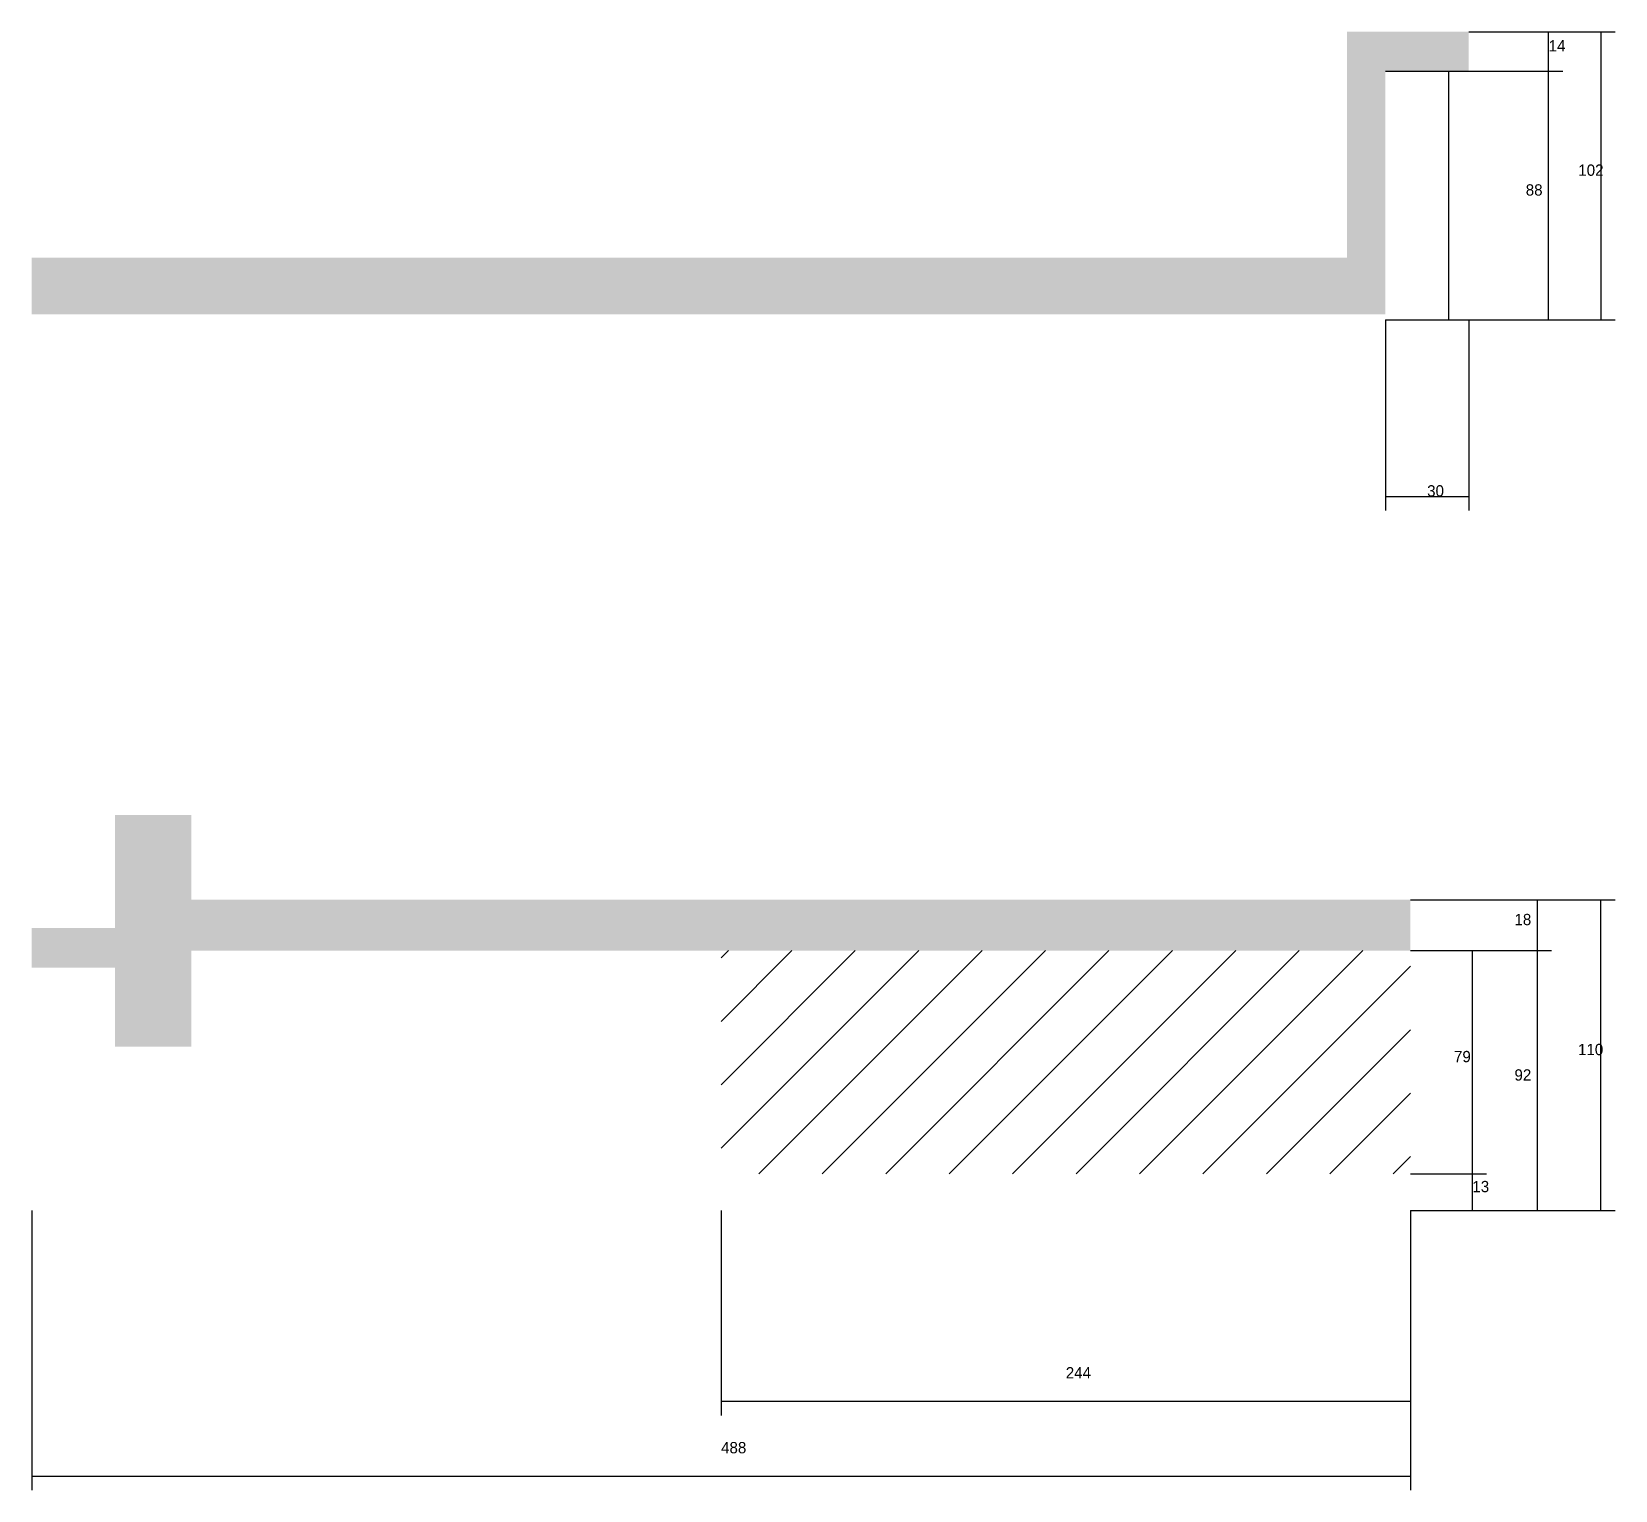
# Model space of a CAD drawing. Header units: metres. Extents: x -6602 to -4525, y 7378 to 8645.
# Drawn here: x -6602 to -6042, y 8091 to 8607 of the extents above; entities that cross this region are included whole.
import ezdxf

# ---------------------------------------------------------------- set-up
doc = ezdxf.new("R2010")
doc.units = ezdxf.units.M
for name, color, linetype in [('COTA', 241, 'Continuous'), ('Hachura', 253, 'Continuous'), ('Painéis', 200, 'Continuous'), ('SARR_2.2x7', 40, 'Continuous')]:
    doc.layers.add(name, color=color, linetype=linetype)

msp = doc.modelspace()

# ---------------------------------------------------------------- texts
at = {"layer": 'COTA'}
for s, p in [('14', (-6065.5, 8600.2)), ('102', (-6055, 8556.2)), ('88', (-6073.6, 8549.2)), ('30', (-6108.5, 8442.7)), ('18', (-6077.6, 8291)), ('79', (-6099, 8242.5)), ('110', (-6055.1, 8245)), ('92', (-6077.6, 8236)), ('13', (-6092.5, 8196.5)), ('244', (-6236.4, 8130.6)), ('488', (-6358.4, 8104.1))]:
    msp.add_text(s, height=4, dxfattribs=at).set_placement(p)

# ---------------------------------------------------------------- hatches: boundary and pattern name
at = {"layer": 'COTA'}
h = msp.add_hatch(dxfattribs=at)
h.set_pattern_fill('AR-CONC', scale=0.03)
h.paths.add_polyline_path([(-6123.3, 8507.2), (-6123.3, 8593.2), (-6093.8, 8593.2), (-6093.8, 8607.2), (-6136.9, 8607.2), (-6136.9, 8527.2), (-6602.4, 8527.2), (-6602.4, 8507.2)])
h = msp.add_hatch(dxfattribs=at)
h.set_pattern_fill('AR-CONC', scale=0.03)
h.paths.add_polyline_path([(-6545.9, 8282), (-6114.4, 8282), (-6114.4, 8300), (-6545.9, 8300), (-6545.9, 8330), (-6572.9, 8330), (-6572.9, 8290), (-6602.4, 8290), (-6602.4, 8276), (-6572.9, 8276), (-6572.9, 8248), (-6545.9, 8248)])
at = {"layer": 'Hachura'}
h = msp.add_hatch(dxfattribs=at)
h.set_pattern_fill('ANSI31', scale=5)
h.paths.add_polyline_path([(-6358.4, 8203), (-6114.4, 8203), (-6114.4, 8282), (-6358.4, 8282)])

# ---------------------------------------------------------------- linework, layer by layer
at = {"layer": 'COTA'}
for p, q in [((-6093.8, 8607.2), (-6060.5, 8607.2)), ((-6093.8, 8607.2), (-6041.9, 8607.2)), ((-6065.5, 8593.2), (-6065.5, 8607.2)), ((-6046.9, 8505.2), (-6046.9, 8607.2)), ((-6093.8, 8593.2), (-6060.5, 8593.2)), ((-6093.8, 8593.2), (-6060.5, 8593.2)), ((-6065.5, 8505.2), (-6065.5, 8593.2)), ((-6123.3, 8505.2), (-6123.3, 8437.7)), ((-6093.8, 8505.2), (-6093.8, 8437.7)), ((-6093.8, 8505.2), (-6060.5, 8505.2)), ((-6093.8, 8505.2), (-6041.9, 8505.2)), ((-6123.3, 8442.7), (-6093.8, 8442.7)), ((-6114.4, 8300), (-6064.5, 8300)), ((-6114.4, 8300), (-6042, 8300)), ((-6069.5, 8282), (-6069.5, 8300)), ((-6047, 8190), (-6047, 8300)), ((-6114.4, 8282), (-6064.5, 8282)), ((-6114.4, 8282), (-6064.5, 8282)), ((-6114.4, 8282), (-6087.5, 8282)), ((-6092.5, 8203), (-6092.5, 8282)), ((-6069.5, 8190), (-6069.5, 8282)), ((-6114.4, 8203), (-6087.5, 8203)), ((-6114.4, 8203), (-6087.5, 8203)), ((-6092.5, 8190), (-6092.5, 8203)), ((-6602.4, 8190), (-6602.4, 8091)), ((-6358.4, 8190), (-6358.4, 8117.5)), ((-6114.4, 8190), (-6064.5, 8190)), ((-6114.4, 8190), (-6042, 8190)), ((-6114.4, 8190), (-6114.4, 8091)), ((-6114.4, 8190), (-6087.5, 8190)), ((-6114.4, 8177.8), (-6114.4, 8117.5)), ((-6358.4, 8122.5), (-6114.4, 8122.5)), ((-6602.4, 8096), (-6114.4, 8096))]:
    msp.add_line(p, q, dxfattribs=at)
at = {"layer": 'Painéis'}
for p, q in [((-6123.3, 8593.2), (-6093.8, 8593.2)), ((-6123.3, 8505.2), (-6093.8, 8505.2))]:
    msp.add_line(p, q, dxfattribs=at)
at = {"layer": 'SARR_2.2x7'}
msp.add_line((-6100.8, 8505.2), (-6100.8, 8593.2), dxfattribs=at)

msp.set_redraw_order([(e.dxf.handle, doc.entitydb.next_handle()) for e in msp.query("TEXT MTEXT ATTDEF DIMENSION ARC_DIMENSION")])  # texts and dimensions are drawn at this point

doc.saveas('drawing.dxf')
